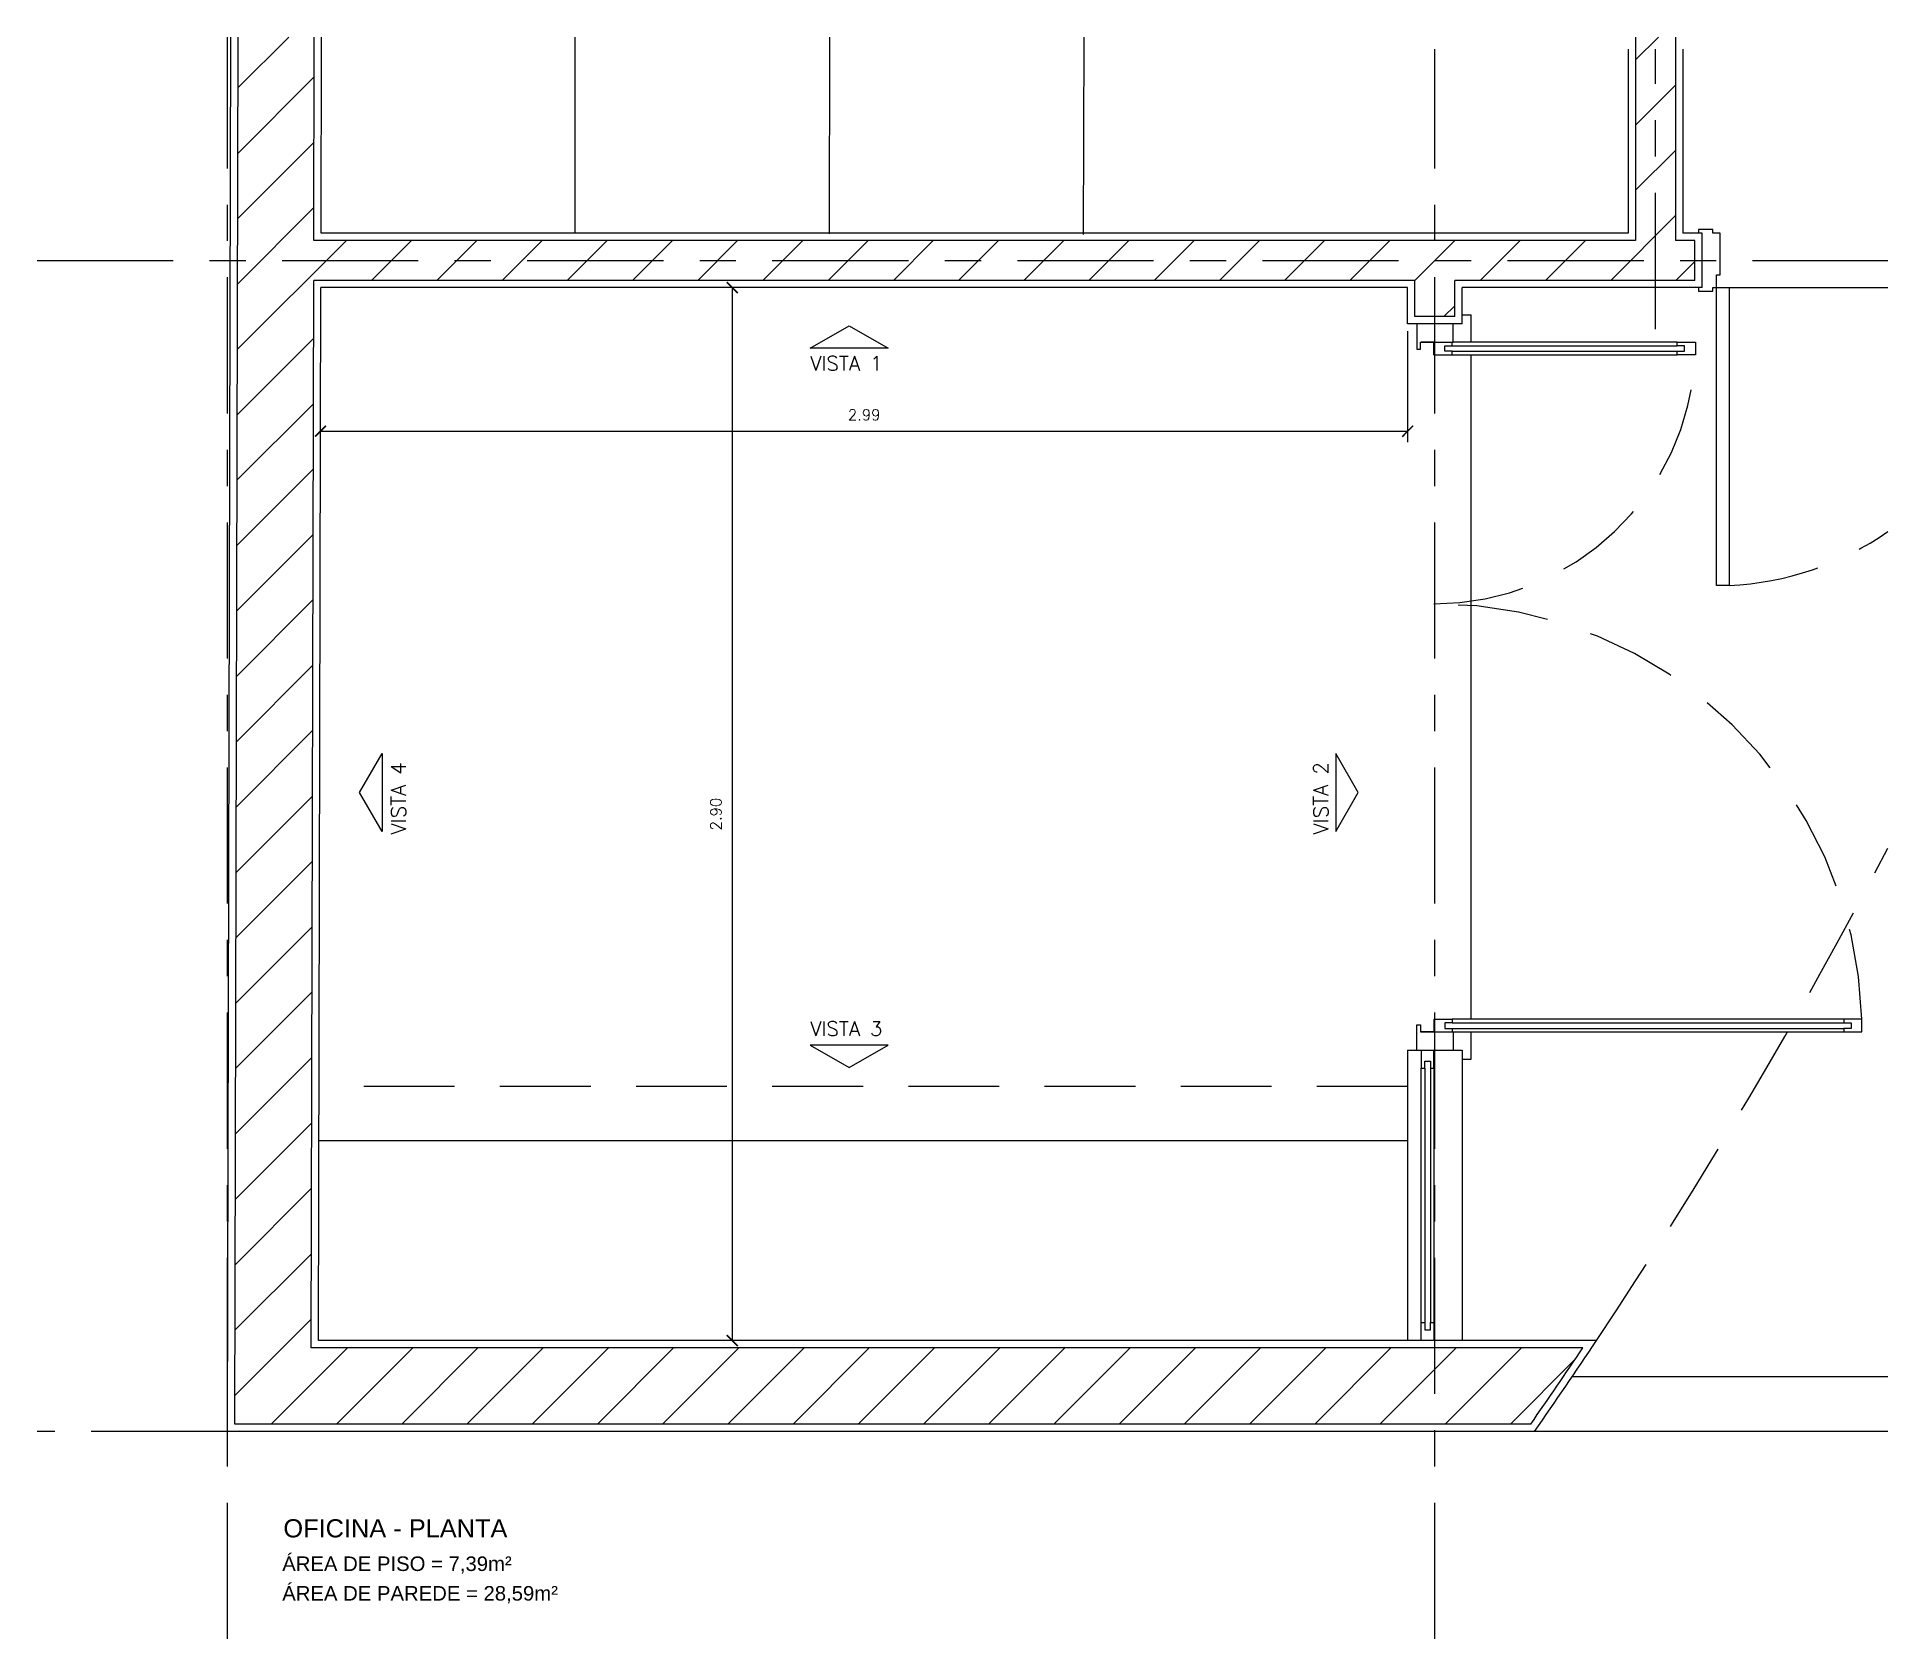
# Model space of a CAD drawing. Header units: millimetres. Extents: x 1 to 250, y 10 to 22.
# Drawn here: x 147.72 to 152.82, y 12.71 to 17.13 of the extents above; entities that cross this region are included whole.
import ezdxf

# ---------------------------------------------------------------- set-up
doc = ezdxf.new("R2010")
doc.units = ezdxf.units.MM
doc.linetypes.add('CENTER', pattern=[0.6, 0.375, -0.075, 0.075, -0.075])
doc.linetypes.add('HIDDEN', pattern=[0.375, 0.25, -0.125])
for name, color, linetype in [('ALV', 5, 'Continuous'), ('CAIX', 2, 'Continuous'), ('COTAS', 1, 'Continuous'), ('EIXOS', 141, 'CENTER'), ('HATCH', 8, 'Continuous'), ('LPROJ', 7, 'HIDDEN'), ('LVISTA02', 1, 'Continuous'), ('NOTAS', 2, 'Continuous'), ('REVEST', 2, 'Continuous')]:
    doc.layers.add(name, color=color, linetype=linetype)
doc.styles.add('60-20', font='romans.shx', dxfattribs={"height": 0.03})
doc.styles.add('60-50', font='romans.shx', dxfattribs={"height": 0.075})
doc.styles.add('80-20', font='romans.shx', dxfattribs={"height": 0.04})
doc.styles.add('ARIAL', font='arial.ttf', dxfattribs={"height": 0.05})
doc.dimstyles.new('20', dxfattribs={"dimtxt": 0.1, "dimasz": 0.075, "dimexe": 0.075, "dimexo": 0.05, "dimgap": 0.075, "dimtad": 1, "dimzin": 4, "dimdsep": 46, "dimtxsty": '60-50', "dimblk1": 'ARCHTICK', "dimblk2": 'ARCHTICK', "dimsah": 1, "dimcen": 2.5, "dimclrt": 3, "dimadec": 0, "dimazin": 0, "dimtfac": 1, "dimtmove": 2, "dimatfit": 3, "dimldrblk": 'ARCHTICK', "dimfxl": 1, "dimarcsym": 0})

msp = doc.modelspace()

# ---------------------------------------------------------------- texts
at = {"layer": 'NOTAS', "color": 3, "style": '80-20'}
for s, p in [('VISTA 1', (149.8523, 16.2066)), ('VISTA 3', (149.8523, 14.3743))]:
    msp.add_text(s, height=0.04, dxfattribs=at).set_placement(p)
for s, p in [('VISTA 4', (148.7383, 14.9293)), ('VISTA 2', (151.2787, 14.9293))]:
    msp.add_text(s, height=0.04, rotation=90, dxfattribs=at).set_placement(p)
at = {"layer": 'NOTAS', "style": 'ARIAL'}
for s, height, p in [('OFICINA - PLANTA', 0.05, (148.4014, 12.9932)), ('ÁREA DE PISO = 7,39m²', 0.04, (148.3983, 12.9007)), ('ÁREA DE PAREDE = 28,59m²', 0.04, (148.3983, 12.8192))]:
    msp.add_text(s, height=height, dxfattribs=at).set_placement(p)

# ---------------------------------------------------------------- blocks, each defined once
blk = doc.blocks.new('_ARCHTICK')
at = {"color": 0, "linetype": 'ByBlock', "const_width": 0.15}
blk.add_lwpolyline([(-0.5, -0.5), (0.5, 0.5)], dxfattribs=at)
blk = doc.blocks.new('*D140')
at = {"color": 0, "linetype": 'ByBlock'}
for p, q in [((151.4978, 16.3151), (151.4978, 16.0097)), ((148.5039, 16.0597), (148.5039, 16.0697)), ((148.5039, 16.0397), (151.4978, 16.0397))]:
    blk.add_line(p, q, dxfattribs=at)
at = {"layer": 'DEFPOINTS', "color": 0, "linetype": 'ByBlock'}
for p in [(151.4978, 16.3351), (148.5039, 16.0397), (151.4978, 16.0397)]:
    blk.add_point(p, dxfattribs=at)
at = {"color": 0, "linetype": 'ByBlock', "xscale": 0.03, "yscale": 0.03, "zscale": 0.03, "rotation": 180}
blk.add_blockref('_ARCHTICK', (148.5039, 16.0397), dxfattribs=at)
at = {"color": 0, "linetype": 'ByBlock', "xscale": 0.03, "yscale": 0.03, "zscale": 0.03}
blk.add_blockref('_ARCHTICK', (151.4978, 16.0397), dxfattribs=at)
at = {"color": 3, "linetype": 'ByBlock', "insert": (150.0009, 16.0847), "char_height": 0.03, "attachment_point": 5, "style": '60-20'}
blk.add_mtext('2.99', dxfattribs=at)
blk = doc.blocks.new('*D141')
at = {"color": 0, "linetype": 'ByBlock'}
for p, q in [((149.6176, 16.4351), (149.6076, 16.4351)), ((149.6376, 16.4351), (149.6376, 13.5351)), ((149.6176, 13.5351), (149.6076, 13.5351))]:
    blk.add_line(p, q, dxfattribs=at)
at = {"layer": 'DEFPOINTS', "color": 0, "linetype": 'ByBlock'}
for p in [(149.6376, 16.4351), (149.6376, 13.5351), (149.6376, 13.5351)]:
    blk.add_point(p, dxfattribs=at)
at = {"color": 0, "linetype": 'ByBlock', "xscale": 0.03, "yscale": 0.03, "zscale": 0.03}
for p, rotation in [((149.6376, 16.4351), 90), ((149.6376, 13.5351), 270)]:
    blk.add_blockref('_ARCHTICK', p, dxfattribs=dict(at, rotation=rotation))
at = {"color": 3, "linetype": 'ByBlock', "insert": (149.5926, 14.9851), "char_height": 0.03, "attachment_point": 5, "rotation": 90, "style": '60-20'}
blk.add_mtext('2.90', dxfattribs=at)

# ---------------------------------------------------------------- dimensions: what is measured, and where the dimension line sits
at = {"layer": 'COTAS'}
dim = msp.add_linear_dim(base=(149.6376, 13.5351), p1=(149.6376, 16.4351), p2=(149.6376, 13.5351), angle=90, dimstyle='20', override={"dimtxt": 0.02, "dimasz": 0.03, "dimexe": 0.03, "dimexo": 0.02, "dimgap": 0.03, "dimtxsty": '60-20'}, dxfattribs=at)
dim.commit()
dim.dimension.update_dxf_attribs({"geometry": '*D141', "text_midpoint": (149.5926, 14.9851)})
dim = msp.add_linear_dim(base=(151.4978, 16.0397), p1=(148.5039, 16.0397), p2=(151.4978, 16.3351), dimstyle='20', override={"dimtxt": 0.02, "dimasz": 0.03, "dimexe": 0.03, "dimexo": 0.02, "dimgap": 0.03, "dimtxsty": '60-20'}, dxfattribs=at)
dim.commit()
dim.dimension.update_dxf_attribs({"geometry": '*D140', "text_midpoint": (150.0009, 16.0847)})

# ---------------------------------------------------------------- hatches: boundary and pattern name
at = {"layer": 'HATCH'}
h = msp.add_hatch(dxfattribs=at)
h.set_pattern_fill('ANSI31', color=256, scale=0.04, style=0)
h.paths.add_polyline_path([(152.2885, 16.5651), (152.2353, 16.5651), (152.2353, 17.1252), (152.1253, 17.1252), (152.1253, 16.5651), (148.4852, 16.5651), (148.4866, 17.1252), (148.2766, 17.1252), (148.2673, 13.3051), (151.8368, 13.3051, 0.004268), (151.98, 13.5151), (148.4778, 13.5151), (148.485, 16.4551), (151.5178, 16.4551), (151.5178, 16.3551), (151.6278, 16.3551), (151.6278, 16.4551), (152.2885, 16.4551)])

# ---------------------------------------------------------------- linework, layer by layer
at = {"layer": 'ALV'}
for p, q in [((148.2673, 13.3051), (148.2766, 17.1252)), ((148.4852, 16.5651), (148.4866, 17.1252)), ((152.1253, 17.1252), (152.1253, 16.5651)), ((152.2353, 17.1252), (152.2353, 16.5651)), ((152.1253, 16.5651), (148.4852, 16.5651)), ((152.2885, 16.5651), (152.2353, 16.5651)), ((152.2885, 16.4551), (152.2885, 16.5651)), ((148.4778, 13.5151), (148.485, 16.4551)), ((151.5178, 16.4551), (148.485, 16.4551)), ((151.5178, 16.3551), (151.5178, 16.4551)), ((151.6278, 16.3551), (151.6278, 16.4551)), ((152.2885, 16.4551), (151.6278, 16.4551)), ((151.6278, 16.3551), (151.5178, 16.3551)), ((151.98, 13.5151), (148.4778, 13.5151)), ((151.8368, 13.3051), (148.2673, 13.3051))]:
    msp.add_line(p, q, dxfattribs=at)
msp.add_arc((139.6079, 21.8005), 14.8902, 325.2124, 326.19055, dxfattribs=at)
at = {"layer": 'CAIX'}
for p, q in [((151.5703, 16.2851), (151.5353, 16.2851)), ((151.5703, 16.2501), (151.5703, 16.2851)), ((151.6003, 16.2601), (151.6003, 16.2751)), ((151.6003, 16.2751), (151.6203, 16.2751)), ((151.6203, 16.2751), (151.6203, 16.2851)), ((151.6203, 16.2751), (152.2403, 16.2751)), ((151.5703, 16.2501), (151.6203, 16.2501)), ((151.6203, 16.2601), (151.6003, 16.2601)), ((151.6203, 16.2601), (152.2403, 16.2601)), ((151.6203, 16.2501), (151.6203, 16.2601)), ((151.5703, 14.3851), (151.5353, 14.3851)), ((151.5703, 14.4201), (151.6203, 14.4201)), ((151.5703, 14.4201), (151.5703, 14.3851)), ((151.6203, 14.4101), (151.6003, 14.4101)), ((151.6003, 14.4101), (151.6003, 14.3951)), ((151.6003, 14.3951), (151.6203, 14.3951)), ((151.6203, 14.4201), (151.6203, 14.4101)), ((151.6203, 14.4101), (152.699, 14.4101)), ((151.6203, 14.3951), (152.699, 14.3951)), ((151.6203, 14.3951), (151.6203, 14.3851)), ((151.5228, 14.3351), (151.6228, 14.3351)), ((151.5353, 14.3351), (151.5353, 14.2851)), ((151.5703, 14.2851), (151.5703, 14.3351)), ((151.5353, 14.2851), (151.5453, 14.2851)), ((151.5453, 14.2851), (151.5453, 14.3051)), ((151.5453, 14.3051), (151.5603, 14.3051)), ((151.5453, 14.2851), (151.5453, 13.5851)), ((151.5603, 14.3051), (151.5603, 14.2851)), ((151.5603, 14.2851), (151.5603, 13.5851)), ((151.5603, 14.2851), (151.5703, 14.2851))]:
    msp.add_line(p, q, dxfattribs=at)
for points in [[(152.2985, 16.4351), (152.2985, 16.4251), (152.3385, 16.4251), (152.3385, 16.4351), (152.3485, 16.4351), (152.3485, 16.4701), (152.3585, 16.4701), (152.3585, 16.5851), (152.3385, 16.5851), (152.3385, 16.5951), (152.2985, 16.5951), (152.2985, 16.5851)], [(152.3485, 16.4351), (152.3835, 16.4351), (152.3835, 15.6151), (152.3485, 15.6151), (152.3485, 16.4351)], [(151.5228, 16.3351), (151.5228, 16.2651), (151.5328, 16.2651), (151.5328, 16.2851), (151.6228, 16.2851), (151.6228, 16.3351)], [(151.5228, 14.3351), (151.5228, 14.4051), (151.5328, 14.4051), (151.5328, 14.3851), (151.6228, 14.3851), (151.6228, 14.3351)]]:
    msp.add_lwpolyline(points, dxfattribs=at)
for points in [[(152.2603, 16.2751), (152.2403, 16.2751), (152.2403, 16.2851), (152.2903, 16.2851), (152.2903, 16.2501), (152.2403, 16.2501), (152.2403, 16.2601), (152.2603, 16.2601)], [(152.719, 14.3951), (152.699, 14.3951), (152.699, 14.3851), (152.749, 14.3851), (152.749, 14.4201), (152.699, 14.4201), (152.699, 14.4101), (152.719, 14.4101)], [(151.5603, 13.5651), (151.5603, 13.5851), (151.5703, 13.5851), (151.5703, 13.5351), (151.5353, 13.5351), (151.5353, 13.5851), (151.5453, 13.5851), (151.5453, 13.5651)]]:
    msp.add_lwpolyline(points, close=True, dxfattribs=at)
at = {"layer": 'CAIX', "color": 8, "linetype": 'HIDDEN'}
for centre, radius, start, end in [((151.5703, 16.2851), 0.7209, 270, 357.217), ((152.3485, 16.4351), 0.8207, 272.4441, 305.1179), ((151.5703, 14.3851), 1.1791, 1.7009, 90)]:
    msp.add_arc(centre, radius, start, end, dxfattribs=at)
at = {"layer": 'EIXOS'}
for p, q in [((148.2472, 12.7135), (148.2472, 17.1252)), ((151.5728, 12.7135), (151.5728, 17.0921)), ((152.1803, 16.321), (152.1803, 17.0921)), ((147.7229, 16.5101), (152.8206, 16.5101)), ((148.2472, 13.2851), (147.7229, 13.2851))]:
    msp.add_line(p, q, dxfattribs=at)
at = {"layer": 'LPROJ'}
msp.add_line((151.4978, 14.2351), (148.4978, 14.2351), dxfattribs=at)
msp.add_arc((139.6079, 21.8005), 14.9102, 326.33439, 332.39427, dxfattribs=at)
at = {"layer": 'LVISTA02'}
for p, q in [((149.2053, 16.5851), (149.2053, 17.1252)), ((149.9053, 16.5834), (149.9066, 17.1252)), ((150.6053, 16.5817), (150.6066, 17.1252)), ((152.3835, 16.4351), (152.8206, 16.4351)), ((151.6478, 16.3601), (151.6728, 16.3601)), ((151.6728, 16.2851), (151.6728, 16.3601)), ((152.2403, 16.2851), (151.6203, 16.2851)), ((151.6203, 16.2501), (152.2403, 16.2501)), ((151.6728, 14.4201), (151.6728, 16.2501)), ((152.699, 14.4201), (151.6203, 14.4201)), ((151.6203, 14.3851), (152.699, 14.3851)), ((151.6728, 14.3101), (151.6728, 14.3851)), ((151.4978, 14.3351), (151.5228, 14.3351)), ((151.4978, 14.3351), (151.4978, 13.5351)), ((151.6228, 14.3351), (151.6478, 14.3351)), ((151.6478, 14.3351), (151.6478, 13.5351)), ((151.5353, 13.5851), (151.5353, 14.2851)), ((151.5703, 14.2851), (151.5703, 13.5851)), ((151.6478, 14.3101), (151.6728, 14.3101)), ((151.4978, 14.0851), (148.4978, 14.0851))]:
    msp.add_line(p, q, dxfattribs=at)
at = {"layer": 'LVISTA02', "color": 2}
for p, q in [((152.8206, 13.4351), (151.9502, 13.4351)), ((152.8206, 13.2851), (151.8472, 13.2851))]:
    msp.add_line(p, q, dxfattribs=at)
at = {"layer": 'NOTAS'}
for points in [[(149.8526, 16.2679), (149.96, 16.3299), (150.0673, 16.2679)], [(148.6733, 14.9373), (148.6114, 15.0446), (148.6733, 15.152)], [(151.2997, 14.9373), (151.3617, 15.0446), (151.2997, 15.152)], [(149.8526, 14.3491), (149.96, 14.2871), (150.0673, 14.3491)]]:
    msp.add_lwpolyline(points, close=True, dxfattribs=at)
at = {"layer": 'REVEST'}
for p, q in [((148.2472, 13.2851), (148.2566, 17.1252)), ((148.5053, 16.5851), (148.5066, 17.1252)), ((152.1053, 17.0921), (152.1053, 16.5851)), ((152.2553, 17.0921), (152.2553, 16.5851)), ((152.1053, 16.5851), (148.5053, 16.5851)), ((152.3085, 16.5851), (152.2553, 16.5851)), ((152.3085, 16.4351), (152.3085, 16.5851)), ((148.4978, 13.5351), (148.5049, 16.4351)), ((151.4978, 16.4351), (148.5049, 16.4351)), ((151.4978, 16.3351), (151.4978, 16.4351)), ((152.3085, 16.4351), (151.6478, 16.4351)), ((151.6478, 16.3351), (151.6478, 16.4351)), ((151.6478, 16.3351), (151.4978, 16.3351)), ((152.0174, 13.5351), (148.4978, 13.5351)), ((151.8472, 13.2851), (148.2472, 13.2851))]:
    msp.add_line(p, q, dxfattribs=at)
msp.add_arc((139.6079, 21.8005), 14.9102, 325.1722, 326.33439, dxfattribs=at)

msp.set_redraw_order([(e.dxf.handle, doc.entitydb.next_handle()) for e in msp.query("TEXT MTEXT ATTDEF DIMENSION ARC_DIMENSION")])  # texts and dimensions are drawn at this point

doc.saveas('drawing.dxf')
